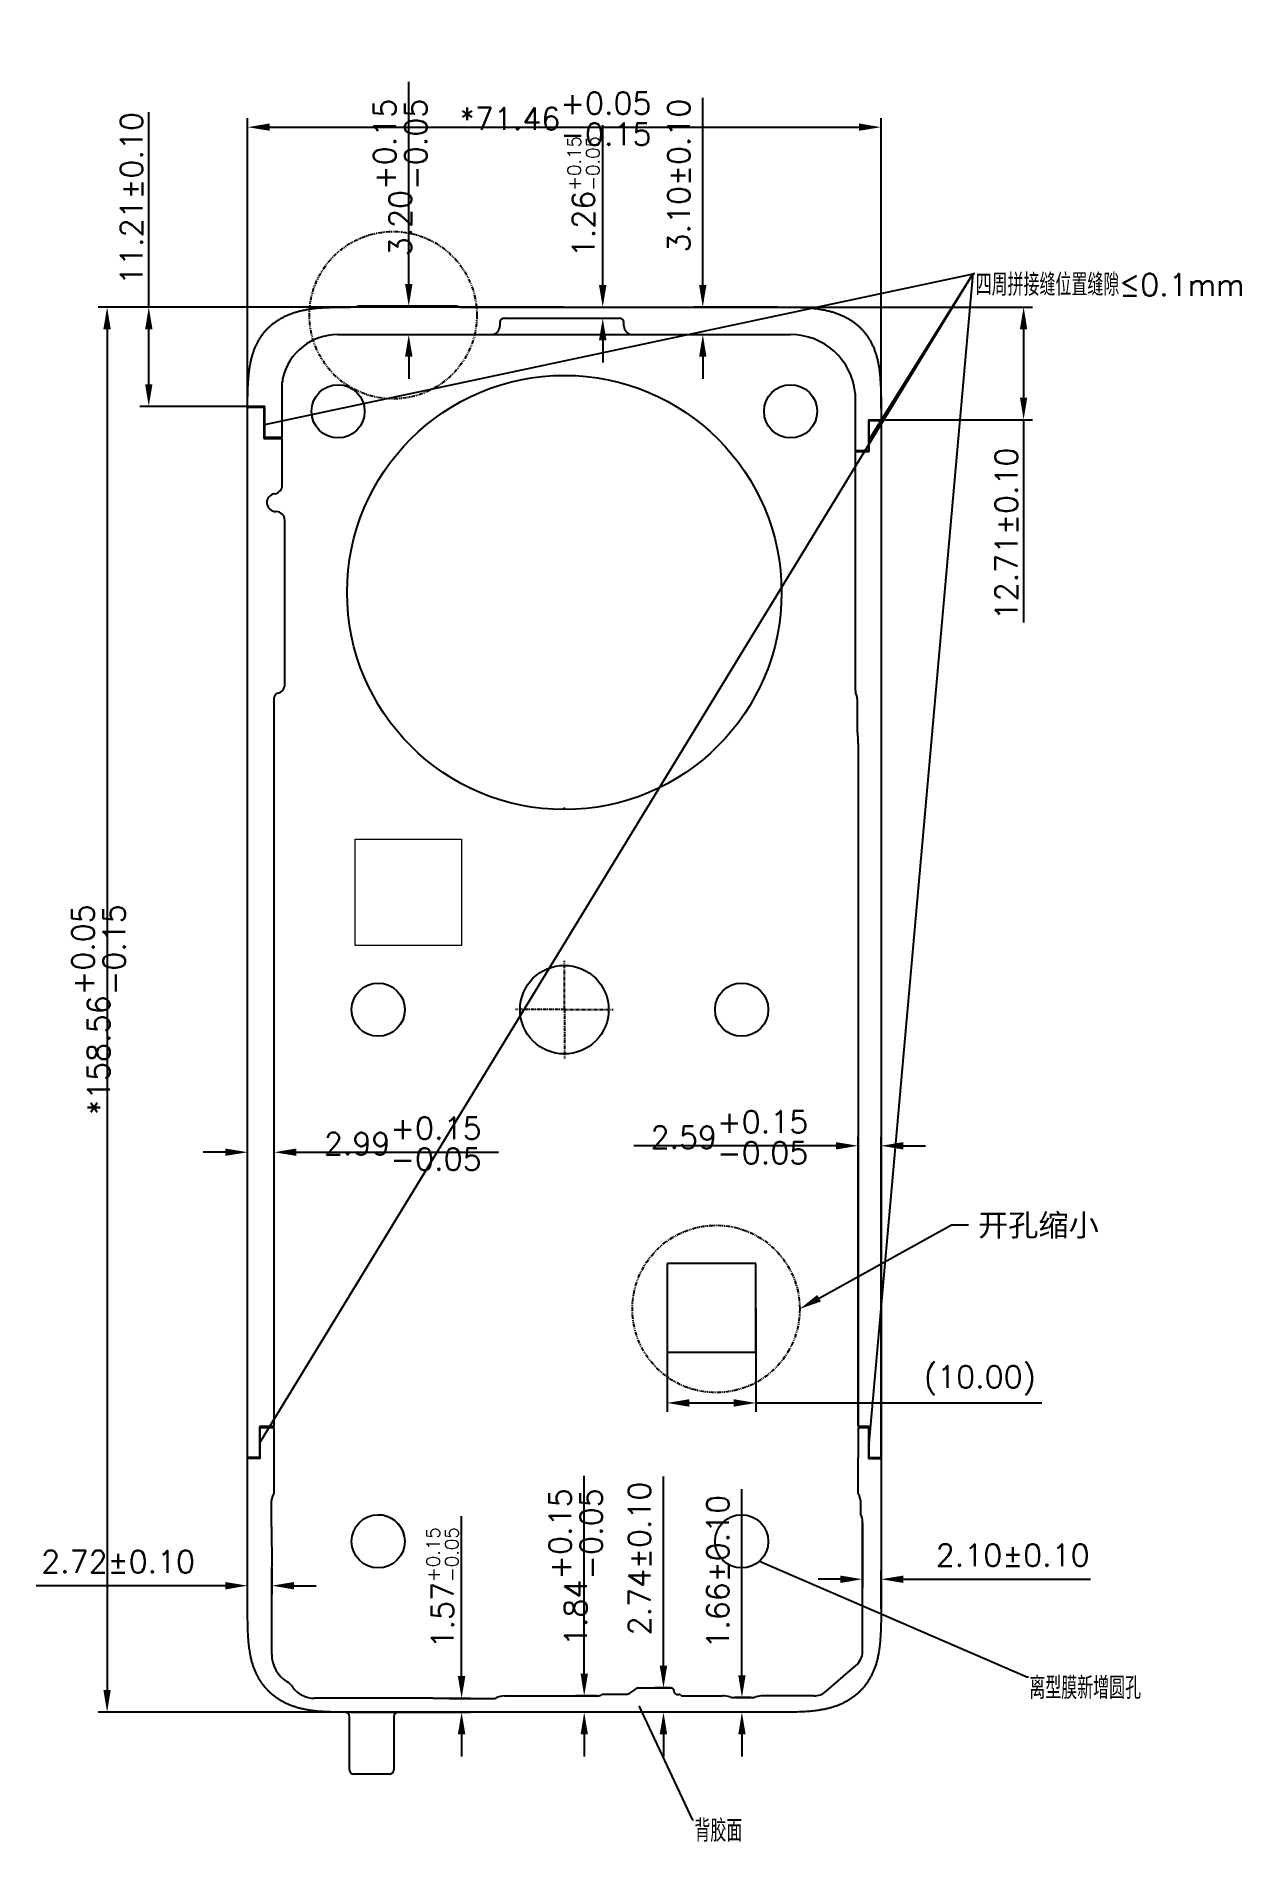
# Model space of a CAD drawing. Header units: inches. Extents: x 21648 to 23685, y -12414 to -11117.
# Drawn here: x 23548.6 to 23684.5, y -11519.3 to -11315.5 of the extents above; entities that cross this region are included whole.
import ezdxf

# ---------------------------------------------------------------- set-up
doc = ezdxf.new("R2010")
doc.units = ezdxf.units.IN
doc.linetypes.add('CENTER', pattern=[0.6, 0.375, -0.075, 0.075, -0.075])
doc.linetypes.add('PHANTOM', pattern=[0.8, 0.45, -0.05, 0.1, -0.05, 0.1, -0.05])
for name, color, linetype in [('DEFAULT_3', 7, 'PHANTOM'), ('QT-AC169-BATT-COCENTERLINE！中心线层', 7, 'Continuous'), ('QT-AC169-BATT-COVER-ADHDIM！尺寸线层', 7, 'Continuous'), ('QT-AC169-BATT-COVER-ADHTEXT！文字层', 7, 'Continuous'), ('QT-AC169-BATT-COVESOLIDLINE！实线层', 7, 'Continuous')]:
    doc.layers.add(name, color=color, linetype=linetype)
doc.styles.get("Standard").update_dxf_attribs({"font": 'txt.shx', "bigfont": 'gbcbig.shx'})
doc.dimstyles.new('DIMSTYLE_5', dxfattribs={"dimtxt": 2.5, "dimasz": 2.5, "dimexe": 1, "dimexo": 0.1, "dimtad": 1, "dimzin": 0, "dimdsep": 46, "dimtxsty": 'Standard', "dimcen": 0.09, "dimadec": 3, "dimazin": 0, "dimtol": 1, "dimtp": 0.1, "dimtm": 0.1, "dimtfac": 1, "dimtofl": 0, "dimtmove": 0, "dimatfit": 3, "dimfxl": 0, "dimtolj": 1, "dimtzin": 0, "dimarcsym": 0})
doc.dimstyles.new('DIMSTYLE_6', dxfattribs={"dimtxt": 2.5, "dimasz": 2.5, "dimexe": 1, "dimexo": 0.1, "dimtad": 1, "dimzin": 0, "dimdsep": 46, "dimtxsty": 'Standard', "dimblk": '_FILLED', "dimblk1": '_FILLED', "dimblk2": '_FILLED', "dimcen": 0.09, "dimadec": 3, "dimazin": 0, "dimtp": 0.05, "dimtm": 0.05, "dimtfac": 1, "dimtofl": 0, "dimtmove": 0, "dimatfit": 3, "dimldrblk": '_FILLED', "dimfxl": 0, "dimtolj": 1, "dimtzin": 0, "dimarcsym": 0})
doc.dimstyles.new('DIMSTYLE_7', dxfattribs={"dimtxt": 2.5, "dimasz": 2.5, "dimexe": 1, "dimexo": 0.1, "dimtad": 1, "dimzin": 0, "dimdsep": 46, "dimtxsty": 'Standard', "dimblk": '_FILLED', "dimblk1": '_FILLED', "dimblk2": '_FILLED', "dimcen": 0.09, "dimadec": 3, "dimazin": 0, "dimtol": 1, "dimtp": 0.15, "dimtm": 0.05, "dimtfac": 0.6, "dimtofl": 0, "dimtmove": 0, "dimatfit": 3, "dimldrblk": '_FILLED', "dimfxl": 0, "dimtolj": 1, "dimtzin": 0, "dimarcsym": 0})
doc.dimstyles.get("Standard").update_dxf_attribs({"dimtxt": 0.18, "dimasz": 0.18, "dimexe": 0.18, "dimexo": 0, "dimgap": 0.09, "dimtad": 0, "dimtih": 1, "dimtoh": 1, "dimdec": 4, "dimzin": 0, "dimdsep": 46, "dimtxsty": 'Standard', "dimcen": 0.09, "dimadec": 0, "dimazin": 0, "dimtfac": 1, "dimtdec": 4, "dimtofl": 0, "dimtmove": 0, "dimatfit": 3, "dimfxl": 0, "dimtolj": 1, "dimtzin": 0, "dimarcsym": 0})

msp = doc.modelspace()

# ---------------------------------------------------------------- texts
at = {"layer": 'QT-AC169-BATT-COVER-ADHTEXT！文字层', "color": 3, "linetype": 'Continuous', "char_height": 2.5, "line_spacing_factor": 0.9}
for s, insert, width, attachment_point in [('四周拼接缝位置缝隙≤0.1mm', (23654.6223, -11342.3307), 45.800781, 1), ('{\\fSimSun|b0|i0|c134|p2;开孔缩小}', (23668.5177, -11448.4377), 31.142578, 3), ('离型膜新增圆孔', (23660.6769, -11500.6733), 25.634766, 1), ('背胶面', (23622.8975, -11516.7749), 10.986328, 1)]:
    msp.add_mtext(s, dxfattribs=dict(at, insert=insert, width=width, attachment_point=attachment_point))

# ---------------------------------------------------------------- blocks, each defined once
blk = doc.blocks.new('*D363')
at = {"layer": 'Defpoints', "color": 0, "linetype": 'Continuous'}
for p in [(23643.95, -11325.8), (23572.49, -11357.66), (23643.95, -11357.66)]:
    blk.add_point(p, dxfattribs=at)
at = {"layer": 'QT-AC169-BATT-COVER-ADHDIM！尺寸线层', "color": 0, "linetype": 'Continuous', "lineweight": -2}
for p, q in [((23572.49, -11357.56), (23572.49, -11324.8)), ((23643.95, -11357.56), (23643.95, -11324.8)), ((23574.99, -11325.8), (23641.45, -11325.8))]:
    blk.add_line(p, q, dxfattribs=at)
at = {"layer": 'QT-AC169-BATT-COVER-ADHDIM！尺寸线层', "color": 0, "linetype": 'Continuous'}
for points in [[(23574.99, -11325.38), (23574.99, -11326.21), (23572.49, -11325.8)], [(23641.45, -11325.38), (23641.45, -11326.21), (23643.95, -11325.8)]]:
    blk.add_solid(points, dxfattribs=at)
at = {"layer": 'QT-AC169-BATT-COVER-ADHDIM！尺寸线层', "color": 0, "linetype": 'Continuous', "insert": (23607.23, -11321.84), "char_height": 2.5, "attachment_point": 2, "line_spacing_factor": 0.9}
blk.add_mtext('\\A1;*71.46\\S+0.05^ -0.15;', dxfattribs=at)
blk = doc.blocks.new('*D364')
at = {"layer": 'Defpoints', "color": 0, "linetype": 'Continuous'}
for p in [(23596.47, -11346.1), (23556.64, -11504.66), (23584.05, -11504.66)]:
    blk.add_point(p, dxfattribs=at)
at = {"layer": 'QT-AC169-BATT-COVER-ADHDIM！尺寸线层', "color": 0, "linetype": 'Continuous', "lineweight": -2}
for p, q in [((23596.37, -11346.1), (23555.64, -11346.1)), ((23556.64, -11348.6), (23556.64, -11502.16)), ((23583.95, -11504.66), (23555.64, -11504.66))]:
    blk.add_line(p, q, dxfattribs=at)
at = {"layer": 'QT-AC169-BATT-COVER-ADHDIM！尺寸线层', "color": 0, "linetype": 'Continuous'}
for points in [[(23556.22, -11348.6), (23557.05, -11348.6), (23556.64, -11346.1)], [(23556.22, -11502.16), (23557.05, -11502.16), (23556.64, -11504.66)]]:
    blk.add_solid(points, dxfattribs=at)
at = {"layer": 'QT-AC169-BATT-COVER-ADHDIM！尺寸线层', "color": 0, "linetype": 'Continuous', "insert": (23552.68, -11425.38), "char_height": 2.5, "attachment_point": 2, "rotation": 90, "line_spacing_factor": 0.9}
blk.add_mtext('\\A1;*158.56\\S+0.05^ -0.15;', dxfattribs=at)
blk = doc.blocks.new('*D365')
at = {"layer": 'Defpoints', "color": 0, "linetype": 'Continuous'}
for p in [(23643.95, -11440.74), (23641.36, -11472.41), (23643.95, -11475.91)]:
    blk.add_point(p, dxfattribs=at)
at = {"layer": 'QT-AC169-BATT-COVER-ADHDIM！尺寸线层', "color": 0, "linetype": 'Continuous', "lineweight": -2}
for p, q in [((23638.86, -11440.74), (23616.06, -11440.74)), ((23641.36, -11472.31), (23641.36, -11439.74)), ((23643.95, -11475.81), (23643.95, -11439.74)), ((23646.45, -11440.74), (23648.95, -11440.74))]:
    blk.add_line(p, q, dxfattribs=at)
at = {"layer": 'QT-AC169-BATT-COVER-ADHDIM！尺寸线层', "color": 0, "linetype": 'Continuous'}
for points in [[(23638.86, -11440.33), (23638.86, -11441.16), (23641.36, -11440.74)], [(23646.45, -11440.33), (23646.45, -11441.16), (23643.95, -11440.74)]]:
    blk.add_solid(points, dxfattribs=at)
at = {"layer": 'QT-AC169-BATT-COVER-ADHDIM！尺寸线层', "color": 0, "linetype": 'Continuous', "insert": (23635.73, -11436.79), "char_height": 2.5, "attachment_point": 3, "line_spacing_factor": 0.9}
blk.add_mtext('\\A1;2.59\\S+0.15^ -0.05;', dxfattribs=at)
blk = doc.blocks.new('*D366')
at = {"layer": 'Defpoints', "color": 0, "linetype": 'Continuous'}
for p in [(23572.49, -11441.47), (23575.48, -11472.41), (23572.49, -11475.91)]:
    blk.add_point(p, dxfattribs=at)
at = {"layer": 'QT-AC169-BATT-COVER-ADHDIM！尺寸线层', "color": 0, "linetype": 'Continuous', "lineweight": -2}
for p, q in [((23572.49, -11475.81), (23572.49, -11440.47)), ((23575.48, -11472.31), (23575.48, -11440.47)), ((23569.99, -11441.47), (23567.49, -11441.47)), ((23577.98, -11441.47), (23600.78, -11441.47))]:
    blk.add_line(p, q, dxfattribs=at)
at = {"layer": 'QT-AC169-BATT-COVER-ADHDIM！尺寸线层', "color": 0, "linetype": 'Continuous'}
for points in [[(23569.99, -11441.05), (23569.99, -11441.88), (23572.49, -11441.47)], [(23577.98, -11441.05), (23577.98, -11441.88), (23575.48, -11441.47)]]:
    blk.add_solid(points, dxfattribs=at)
at = {"layer": 'QT-AC169-BATT-COVER-ADHDIM！尺寸线层', "color": 0, "linetype": 'Continuous', "insert": (23581.1, -11437.51), "char_height": 2.5, "attachment_point": 1, "line_spacing_factor": 0.9}
blk.add_mtext('\\A1;2.99\\S+0.15^ -0.05;', dxfattribs=at)
blk = doc.blocks.new('*D367')
at = {"layer": 'Defpoints', "color": 0, "linetype": 'Continuous'}
for p in [(23610.46, -11502.82), (23611.97, -11502.82), (23632.39, -11504.66)]:
    blk.add_point(p, dxfattribs=at)
at = {"layer": 'QT-AC169-BATT-COVER-ADHDIM！尺寸线层', "color": 0, "linetype": 'Continuous', "lineweight": -2}
for p, q in [((23610.46, -11500.32), (23610.46, -11478)), ((23611.87, -11502.82), (23609.46, -11502.82)), ((23632.29, -11504.66), (23609.46, -11504.66)), ((23610.46, -11507.16), (23610.46, -11509.66))]:
    blk.add_line(p, q, dxfattribs=at)
at = {"layer": 'QT-AC169-BATT-COVER-ADHDIM！尺寸线层', "color": 0, "linetype": 'Continuous'}
for points in [[(23610.05, -11500.32), (23610.88, -11500.32), (23610.46, -11502.82)], [(23610.05, -11507.16), (23610.88, -11507.16), (23610.46, -11504.66)]]:
    blk.add_solid(points, dxfattribs=at)
at = {"layer": 'QT-AC169-BATT-COVER-ADHDIM！尺寸线层', "color": 0, "linetype": 'Continuous', "insert": (23606.5, -11497.19), "char_height": 2.5, "attachment_point": 1, "rotation": 90, "line_spacing_factor": 0.9}
blk.add_mtext('\\A1;1.84\\S+0.15^ -0.05;', dxfattribs=at)
blk = doc.blocks.new('*D368')
at = {"layer": 'Defpoints', "color": 0, "linetype": 'Continuous'}
for p in [(23590.67, -11346), (23595.93, -11346), (23582.65, -11349.2)]:
    blk.add_point(p, dxfattribs=at)
at = {"layer": 'QT-AC169-BATT-COVER-ADHDIM！尺寸线层', "color": 0, "linetype": 'Continuous', "lineweight": -2}
for p, q in [((23590.67, -11343.5), (23590.67, -11320.7)), ((23595.83, -11346), (23589.67, -11346)), ((23582.75, -11349.2), (23591.67, -11349.2)), ((23590.67, -11351.7), (23590.67, -11354.2))]:
    blk.add_line(p, q, dxfattribs=at)
at = {"layer": 'QT-AC169-BATT-COVER-ADHDIM！尺寸线层', "color": 0, "linetype": 'Continuous'}
for points in [[(23590.25, -11343.5), (23591.09, -11343.5), (23590.67, -11346)], [(23590.25, -11351.7), (23591.09, -11351.7), (23590.67, -11349.2)]]:
    blk.add_solid(points, dxfattribs=at)
at = {"layer": 'QT-AC169-BATT-COVER-ADHDIM！尺寸线层', "color": 0, "linetype": 'Continuous', "insert": (23586.71, -11340.38), "char_height": 2.5, "attachment_point": 1, "rotation": 90, "line_spacing_factor": 0.9}
blk.add_mtext('\\A1;3.20\\S+0.15^ -0.05;', dxfattribs=at)
blk = doc.blocks.new('_FILLED')
at = {"color": 0, "linetype": 'ByBlock'}
blk.add_solid([(0, 0), (-1, 0.17), (-1, -0.17)], dxfattribs=at)
blk = doc.blocks.new('*D369')
at = {"layer": 'Defpoints', "color": 0, "linetype": 'Continuous'}
for p in [(23619.82, -11459.01), (23629.82, -11459.01), (23629.82, -11469.76)]:
    blk.add_point(p, dxfattribs=at)
at = {"layer": 'QT-AC169-BATT-COVER-ADHDIM！尺寸线层', "color": 0, "linetype": 'Continuous', "lineweight": -2}
for p, q in [((23619.82, -11459.11), (23619.82, -11470.76)), ((23629.82, -11459.11), (23629.82, -11470.76)), ((23622.32, -11469.76), (23627.32, -11469.76)), ((23629.82, -11469.76), (23662.09, -11469.76))]:
    blk.add_line(p, q, dxfattribs=at)
at = {"layer": 'QT-AC169-BATT-COVER-ADHDIM！尺寸线层', "color": 0, "linetype": 'Continuous', "lineweight": -2, "xscale": 2.5, "yscale": 2.5, "zscale": 2.5, "rotation": 180}
blk.add_blockref('_FILLED', (23619.82, -11469.76), dxfattribs=at)
at = {"layer": 'QT-AC169-BATT-COVER-ADHDIM！尺寸线层', "color": 0, "linetype": 'Continuous', "lineweight": -2, "xscale": 2.5, "yscale": 2.5, "zscale": 2.5}
blk.add_blockref('_FILLED', (23629.82, -11469.76), dxfattribs=at)
at = {"layer": 'QT-AC169-BATT-COVER-ADHDIM！尺寸线层', "color": 0, "linetype": 'Continuous', "insert": (23655.1, -11467.23), "char_height": 2.5, "attachment_point": 5}
blk.add_mtext('\\A1;(10.00)', dxfattribs=at)
blk = doc.blocks.new('*D375')
at = {"layer": 'Defpoints', "color": 0, "linetype": 'Continuous'}
for p in [(23620.28, -11501.92), (23619.4, -11504.66), (23632.39, -11504.66)]:
    blk.add_point(p, dxfattribs=at)
at = {"layer": 'QT-AC169-BATT-COVER-ADHDIM！尺寸线层', "color": 0, "linetype": 'Continuous', "lineweight": -2}
for p, q in [((23619.4, -11499.42), (23619.4, -11478.06)), ((23620.18, -11501.92), (23618.4, -11501.92)), ((23632.29, -11504.66), (23618.4, -11504.66)), ((23619.4, -11507.16), (23619.4, -11509.66))]:
    blk.add_line(p, q, dxfattribs=at)
at = {"layer": 'QT-AC169-BATT-COVER-ADHDIM！尺寸线层', "color": 0, "linetype": 'Continuous'}
for points in [[(23618.98, -11499.42), (23619.82, -11499.42), (23619.4, -11501.92)], [(23618.98, -11507.16), (23619.82, -11507.16), (23619.4, -11504.66)]]:
    blk.add_solid(points, dxfattribs=at)
at = {"layer": 'QT-AC169-BATT-COVER-ADHDIM！尺寸线层', "color": 0, "linetype": 'Continuous', "insert": (23615.44, -11495.99), "char_height": 2.5, "attachment_point": 1, "rotation": 90, "line_spacing_factor": 0.9}
blk.add_mtext('\\A1;2.74±0.10', dxfattribs=at)
blk = doc.blocks.new('*D376')
at = {"layer": 'Defpoints', "color": 0, "linetype": 'Continuous'}
for p in [(23593.43, -11503.09), (23584.05, -11504.66), (23596.63, -11504.66)]:
    blk.add_point(p, dxfattribs=at)
at = {"layer": 'QT-AC169-BATT-COVER-ADHDIM！尺寸线层', "color": 0, "linetype": 'Continuous', "lineweight": -2}
for p, q in [((23596.63, -11500.59), (23596.63, -11482.55)), ((23593.53, -11503.09), (23597.63, -11503.09)), ((23584.15, -11504.66), (23597.63, -11504.66)), ((23596.63, -11507.16), (23596.63, -11509.66))]:
    blk.add_line(p, q, dxfattribs=at)
at = {"layer": 'QT-AC169-BATT-COVER-ADHDIM！尺寸线层', "color": 0, "linetype": 'Continuous', "lineweight": -2, "xscale": 2.5, "yscale": 2.5, "zscale": 2.5}
for p, rotation in [((23596.63, -11503.09), 270), ((23596.63, -11504.66), 90)]:
    blk.add_blockref('_FILLED', p, dxfattribs=dict(at, rotation=rotation))
at = {"layer": 'QT-AC169-BATT-COVER-ADHDIM！尺寸线层', "color": 0, "linetype": 'Continuous', "insert": (23592.67, -11497.46), "char_height": 2.5, "attachment_point": 1, "rotation": 90, "line_spacing_factor": 0.9}
blk.add_mtext('\\A1;1.57{\\H1.500000;\\S+0.15^ -0.05;}', dxfattribs=at)
blk = doc.blocks.new('*D377')
at = {"layer": 'Defpoints', "color": 0, "linetype": 'Continuous'}
for p in [(23641.85, -11483.18), (23643.95, -11489.65), (23643.95, -11493.1)]:
    blk.add_point(p, dxfattribs=at)
at = {"layer": 'QT-AC169-BATT-COVER-ADHDIM！尺寸线层', "color": 0, "linetype": 'Continuous', "lineweight": -2}
for p, q in [((23641.85, -11483.28), (23641.85, -11490.65)), ((23639.35, -11489.65), (23636.85, -11489.65)), ((23643.95, -11493), (23643.95, -11488.65)), ((23646.45, -11489.65), (23667.57, -11489.65))]:
    blk.add_line(p, q, dxfattribs=at)
at = {"layer": 'QT-AC169-BATT-COVER-ADHDIM！尺寸线层', "color": 0, "linetype": 'Continuous'}
for points in [[(23639.35, -11489.24), (23639.35, -11490.07), (23641.85, -11489.65)], [(23646.45, -11489.24), (23646.45, -11490.07), (23643.95, -11489.65)]]:
    blk.add_solid(points, dxfattribs=at)
at = {"layer": 'QT-AC169-BATT-COVER-ADHDIM！尺寸线层', "color": 0, "linetype": 'Continuous', "insert": (23650.12, -11485.69), "char_height": 2.5, "attachment_point": 1, "line_spacing_factor": 0.9}
blk.add_mtext('\\A1;2.10±0.10', dxfattribs=at)
blk = doc.blocks.new('*D378')
at = {"layer": 'Defpoints', "color": 0, "linetype": 'Continuous'}
for p in [(23575.21, -11488.26), (23572.49, -11490.38), (23572.49, -11493.1)]:
    blk.add_point(p, dxfattribs=at)
at = {"layer": 'QT-AC169-BATT-COVER-ADHDIM！尺寸线层', "color": 0, "linetype": 'Continuous', "lineweight": -2}
for p, q in [((23572.49, -11493), (23572.49, -11489.38)), ((23575.21, -11488.36), (23575.21, -11491.38)), ((23569.99, -11490.38), (23548.63, -11490.38)), ((23577.71, -11490.38), (23580.21, -11490.38))]:
    blk.add_line(p, q, dxfattribs=at)
at = {"layer": 'QT-AC169-BATT-COVER-ADHDIM！尺寸线层', "color": 0, "linetype": 'Continuous'}
for points in [[(23569.99, -11489.97), (23569.99, -11490.8), (23572.49, -11490.38)], [(23577.71, -11489.97), (23577.71, -11490.8), (23575.21, -11490.38)]]:
    blk.add_solid(points, dxfattribs=at)
at = {"layer": 'QT-AC169-BATT-COVER-ADHDIM！尺寸线层', "color": 0, "linetype": 'Continuous', "insert": (23566.56, -11486.42), "char_height": 2.5, "attachment_point": 3, "line_spacing_factor": 0.9}
blk.add_mtext('\\A1;2.72±0.10', dxfattribs=at)
blk = doc.blocks.new('*D379')
at = {"layer": 'Defpoints', "color": 0, "linetype": 'Continuous'}
for p in [(23627.43, -11503), (23628.25, -11504.66), (23632.39, -11504.66)]:
    blk.add_point(p, dxfattribs=at)
at = {"layer": 'QT-AC169-BATT-COVER-ADHDIM！尺寸线层', "color": 0, "linetype": 'Continuous', "lineweight": -2}
for p, q in [((23628.25, -11500.5), (23628.25, -11479.5)), ((23627.53, -11503), (23629.25, -11503)), ((23632.29, -11504.66), (23627.25, -11504.66)), ((23628.25, -11507.16), (23628.25, -11509.66))]:
    blk.add_line(p, q, dxfattribs=at)
at = {"layer": 'QT-AC169-BATT-COVER-ADHDIM！尺寸线层', "color": 0, "linetype": 'Continuous'}
for points in [[(23627.84, -11500.5), (23628.67, -11500.5), (23628.25, -11503)], [(23627.84, -11507.16), (23628.67, -11507.16), (23628.25, -11504.66)]]:
    blk.add_solid(points, dxfattribs=at)
at = {"layer": 'QT-AC169-BATT-COVER-ADHDIM！尺寸线层', "color": 0, "linetype": 'Continuous', "insert": (23624.29, -11480.13), "char_height": 2.5, "attachment_point": 3, "rotation": 90, "line_spacing_factor": 0.9}
blk.add_mtext('\\A1;1.66±0.10', dxfattribs=at)
blk = doc.blocks.new('*D380')
at = {"layer": 'Defpoints', "color": 0, "linetype": 'Continuous'}
for p in [(23623.84, -11346.1), (23632.39, -11346.1), (23599.96, -11349.2)]:
    blk.add_point(p, dxfattribs=at)
at = {"layer": 'QT-AC169-BATT-COVER-ADHDIM！尺寸线层', "color": 0, "linetype": 'Continuous', "lineweight": -2}
for p, q in [((23623.84, -11343.6), (23623.84, -11322.5)), ((23632.29, -11346.1), (23622.84, -11346.1)), ((23600.06, -11349.2), (23624.84, -11349.2)), ((23623.84, -11351.7), (23623.84, -11354.2))]:
    blk.add_line(p, q, dxfattribs=at)
at = {"layer": 'QT-AC169-BATT-COVER-ADHDIM！尺寸线层', "color": 0, "linetype": 'Continuous'}
for points in [[(23623.42, -11343.6), (23624.25, -11343.6), (23623.84, -11346.1)], [(23623.42, -11351.7), (23624.25, -11351.7), (23623.84, -11349.2)]]:
    blk.add_solid(points, dxfattribs=at)
at = {"layer": 'QT-AC169-BATT-COVER-ADHDIM！尺寸线层', "color": 0, "linetype": 'Continuous', "insert": (23619.88, -11339.94), "char_height": 2.5, "attachment_point": 1, "rotation": 90, "line_spacing_factor": 0.9}
blk.add_mtext('\\A1;3.10±0.10', dxfattribs=at)
blk = doc.blocks.new('*D381')
at = {"layer": 'Defpoints', "color": 0, "linetype": 'Continuous'}
for p in [(23599.03, -11346.1), (23607.94, -11347.36), (23612.55, -11346.1)]:
    blk.add_point(p, dxfattribs=at)
at = {"layer": 'QT-AC169-BATT-COVER-ADHDIM！尺寸线层', "color": 0, "linetype": 'Continuous', "lineweight": -2}
for p, q in [((23612.55, -11343.6), (23612.55, -11325.56)), ((23599.13, -11346.1), (23613.55, -11346.1)), ((23608.04, -11347.36), (23613.55, -11347.36)), ((23612.55, -11349.86), (23612.55, -11352.36))]:
    blk.add_line(p, q, dxfattribs=at)
at = {"layer": 'QT-AC169-BATT-COVER-ADHDIM！尺寸线层', "color": 0, "linetype": 'Continuous', "lineweight": -2, "xscale": 2.5, "yscale": 2.5, "zscale": 2.5}
for p, rotation in [((23612.55, -11346.1), 270), ((23612.55, -11347.36), 90)]:
    blk.add_blockref('_FILLED', p, dxfattribs=dict(at, rotation=rotation))
at = {"layer": 'QT-AC169-BATT-COVER-ADHDIM！尺寸线层', "color": 0, "linetype": 'Continuous', "insert": (23608.59, -11340.48), "char_height": 2.5, "attachment_point": 1, "rotation": 90, "line_spacing_factor": 0.9}
blk.add_mtext('\\A1;1.26{\\H1.500000;\\S+0.15^ -0.05;}', dxfattribs=at)
blk = doc.blocks.new('*D382')
at = {"layer": 'Defpoints', "color": 0, "linetype": 'Continuous'}
for p in [(23561.34, -11346.1), (23608.22, -11346.1), (23572.49, -11357.31)]:
    blk.add_point(p, dxfattribs=at)
at = {"layer": 'QT-AC169-BATT-COVER-ADHDIM！尺寸线层', "color": 0, "linetype": 'Continuous', "lineweight": -2}
for p, q in [((23561.34, -11346.1), (23561.34, -11324.1)), ((23608.12, -11346.1), (23560.34, -11346.1)), ((23561.34, -11354.81), (23561.34, -11348.6)), ((23572.39, -11357.31), (23560.34, -11357.31))]:
    blk.add_line(p, q, dxfattribs=at)
at = {"layer": 'QT-AC169-BATT-COVER-ADHDIM！尺寸线层', "color": 0, "linetype": 'Continuous'}
for points in [[(23560.93, -11348.6), (23561.76, -11348.6), (23561.34, -11346.1)], [(23560.93, -11354.81), (23561.76, -11354.81), (23561.34, -11357.31)]]:
    blk.add_solid(points, dxfattribs=at)
at = {"layer": 'QT-AC169-BATT-COVER-ADHDIM！尺寸线层', "color": 0, "linetype": 'Continuous', "insert": (23559.4, -11333.85), "char_height": 2.5, "attachment_point": 5, "rotation": 90}
blk.add_mtext('\\A1;11.21±0.10', dxfattribs=at)
blk = doc.blocks.new('*D383')
at = {"layer": 'Defpoints', "color": 0, "linetype": 'Continuous'}
for p in [(23608.22, -11346.1), (23660.03, -11346.1), (23643.95, -11358.81)]:
    blk.add_point(p, dxfattribs=at)
at = {"layer": 'QT-AC169-BATT-COVER-ADHDIM！尺寸线层', "color": 0, "linetype": 'Continuous', "lineweight": -2}
for p, q in [((23608.32, -11346.1), (23661.03, -11346.1)), ((23660.03, -11348.6), (23660.03, -11356.31)), ((23644.05, -11358.81), (23661.03, -11358.81)), ((23660.03, -11358.81), (23660.03, -11381.68))]:
    blk.add_line(p, q, dxfattribs=at)
at = {"layer": 'QT-AC169-BATT-COVER-ADHDIM！尺寸线层', "color": 0, "linetype": 'Continuous'}
for points in [[(23659.61, -11348.6), (23660.44, -11348.6), (23660.03, -11346.1)], [(23659.61, -11356.31), (23660.44, -11356.31), (23660.03, -11358.81)]]:
    blk.add_solid(points, dxfattribs=at)
at = {"layer": 'QT-AC169-BATT-COVER-ADHDIM！尺寸线层', "color": 0, "linetype": 'Continuous', "insert": (23658.08, -11371.7), "char_height": 2.5, "attachment_point": 5, "rotation": 90}
blk.add_mtext('\\A1;12.71±0.10', dxfattribs=at)

# ---------------------------------------------------------------- dimensions: what is measured, and where the dimension line sits
at = {"layer": 'QT-AC169-BATT-COVER-ADHDIM！尺寸线层', "color": 3, "linetype": 'Continuous'}
for base, p1, p2, angle, picture, middle in [((23590.6702, -11346.0002), (23582.6514, -11349.1994), (23595.9336, -11346.0002), 90, '*D368', (23590.6702, -11330.8514)), ((23572.4893, -11441.4677), (23575.4795, -11472.4144), (23572.4893, -11475.9144), 180, '*D366', (23590.6283, -11441.4677)), ((23610.4631, -11502.8172), (23632.3855, -11504.6614), (23611.9703, -11502.8172), 90, '*D367', (23610.4631, -11487.9065))]:
    dim = msp.add_linear_dim(base=base, p1=p1, p2=p2, angle=angle, dimstyle='DIMSTYLE_5', override={"dimtp": 0.15, "dimtm": 0.05}, dxfattribs=at)
    dim.commit()
    dim.dimension.update_dxf_attribs({"geometry": picture, "text_midpoint": middle, "dimtype": 160})
for base, p1, p2, angle, dimstyle, picture, middle in [((23612.5451, -11346.1002), (23607.9445, -11347.3554), (23599.0252, -11346.1002), 90, 'DIMSTYLE_7', '*D381', (23612.5451, -11333.3323)), ((23623.8357, -11346.0998), (23599.9574, -11349.199), (23632.3855, -11346.0998), 90, 'DIMSTYLE_5', '*D380', (23623.8357, -11331.5319)), ((23596.6303, -11504.661), (23593.4275, -11503.088), (23584.0535, -11504.661), 270, 'DIMSTYLE_7', '*D376', (23596.6303, -11490.3201)), ((23619.3989, -11504.661), (23620.2825, -11501.9194), (23632.3855, -11504.661), 270, 'DIMSTYLE_5', '*D375', (23619.3989, -11487.3373)), ((23628.2526, -11504.661), (23627.4278, -11503.003), (23632.3855, -11504.661), 270, 'DIMSTYLE_5', '*D379', (23628.2526, -11488.5351)), ((23572.4893, -11490.3829), (23575.2105, -11488.257), (23572.4893, -11493.0968), 180, 'DIMSTYLE_5', '*D378', (23557.9072, -11490.3829))]:
    dim = msp.add_linear_dim(base=base, p1=p1, p2=p2, angle=angle, dimstyle=dimstyle, dxfattribs=at)
    dim.commit()
    dim.dimension.update_dxf_attribs({"geometry": picture, "text_midpoint": middle, "dimtype": 160})
dim = msp.add_linear_dim(base=(23643.9497, -11325.7972), p1=(23572.4893, -11357.6644), p2=(23643.9497, -11357.6644), text='*<>', dimstyle='DIMSTYLE_5', override={"dimtp": 0.05, "dimtm": 0.15}, dxfattribs=at)
dim.commit()
dim.dimension.update_dxf_attribs({"geometry": '*D363', "text_midpoint": (23607.2277, -11325.7972), "dimtype": 160})
at = {"layer": 'QT-AC169-BATT-COVER-ADHDIM！尺寸线层', "color": 1, "linetype": 'Continuous'}
dim = msp.add_linear_dim(base=(23561.3438, -11346.0998), p1=(23572.4897, -11357.314), p2=(23608.2195, -11346.0998), angle=90, dimstyle='DIMSTYLE_5', dxfattribs=at)
dim.commit()
dim.dimension.update_dxf_attribs({"geometry": '*D382', "text_midpoint": (23559.3998, -11333.8506)})
at = {"layer": 'QT-AC169-BATT-COVER-ADHDIM！尺寸线层', "color": 3, "linetype": 'Continuous'}
dim = msp.add_linear_dim(base=(23556.6376, -11504.6614), p1=(23596.4721, -11346.1002), p2=(23584.0535, -11504.6614), angle=270, text='*<>', dimstyle='DIMSTYLE_5', override={"dimtp": 0.05, "dimtm": 0.15}, dxfattribs=at)
dim.commit()
dim.dimension.update_dxf_attribs({"geometry": '*D364', "text_midpoint": (23556.6376, -11425.3808), "dimtype": 160})
at = {"layer": 'QT-AC169-BATT-COVER-ADHDIM！尺寸线层', "color": 1, "linetype": 'Continuous'}
dim = msp.add_linear_dim(base=(23660.0251, -11346.0998), p1=(23643.9497, -11358.814), p2=(23608.2195, -11346.0998), angle=90, dimstyle='DIMSTYLE_5', dxfattribs=at)
dim.commit()
dim.dimension.update_dxf_attribs({"geometry": '*D383', "text_midpoint": (23660.0251, -11371.6961), "dimtype": 160})
at = {"layer": 'QT-AC169-BATT-COVER-ADHDIM！尺寸线层', "color": 3, "linetype": 'Continuous'}
dim = msp.add_linear_dim(base=(23643.9497, -11440.7448), p1=(23641.3595, -11472.4144), p2=(23643.9497, -11475.9144), dimstyle='DIMSTYLE_5', override={"dimtp": 0.15, "dimtm": 0.05}, dxfattribs=at)
dim.commit()
dim.dimension.update_dxf_attribs({"geometry": '*D365', "text_midpoint": (23626.2107, -11440.7448), "dimtype": 160})
dim = msp.add_linear_dim(base=(23629.8195, -11469.7589), p1=(23619.8195, -11459.0144), p2=(23629.8195, -11459.0144), text='(<>)', dimstyle='DIMSTYLE_6', dxfattribs=at)
dim.commit()
dim.dimension.update_dxf_attribs({"geometry": '*D369', "text_midpoint": (23655.1007, -11469.7589), "dimtype": 160})
dim = msp.add_linear_dim(base=(23643.9497, -11489.6524), p1=(23641.8524, -11483.1792), p2=(23643.9497, -11493.0968), dimstyle='DIMSTYLE_5', dxfattribs=at)
dim.commit()
dim.dimension.update_dxf_attribs({"geometry": '*D377', "text_midpoint": (23658.5319, -11489.6524), "dimtype": 160})

# ---------------------------------------------------------------- linework, layer by layer
at = {"color": 6, "lineweight": 18}
msp.add_lwpolyline([(23596.6224, -11418.1288), (23584.6224, -11418.1288), (23584.6224, -11406.1288), (23596.6224, -11406.1288)], close=True, dxfattribs=at)
at = {"color": 6}
msp.add_circle((23628.2195, -11485.3804), 3, dxfattribs=at)
at = {"color": 6, "linetype": 'Continuous'}
msp.add_arc((23587.2195, -11485.3804), 3, 10.632522, 90, dxfattribs=at)
at = {"layer": 'DEFAULT_3', "color": 3, "linetype": 'PHANTOM'}
for centre in [(23588.9047, -11347.0188), (23625.3334, -11459.1546)]:
    msp.add_circle(centre, 9.441, dxfattribs=at)
at = {"layer": 'QT-AC169-BATT-COCENTERLINE！中心线层', "color": 6, "linetype": 'CENTER'}
for q in [(23608.2195, -11419.8804), (23602.7195, -11425.3804), (23608.2195, -11430.8804), (23613.7195, -11425.3804)]:
    msp.add_line((23608.2195, -11425.3804), q, dxfattribs=at)
at = {"layer": 'QT-AC169-BATT-COVER-ADHTEXT！文字层', "color": 3, "linetype": 'Continuous'}
msp.add_lwpolyline([(23636.96, -11457.9408), (23651.8845, -11449.6522), (23653.824, -11449.6522)], dxfattribs=at)
at = {"layer": 'QT-AC169-BATT-COVESOLIDLINE！实线层', "color": 7, "linetype": 'Continuous'}
for p, q in [((23584.583, -11346.1002), (23584.0535, -11346.1002)), ((23595.9336, -11346.0002), (23585.1216, -11346.0002)), ((23596.4721, -11346.1002), (23632.3855, -11346.1002)), ((23601.4574, -11347.3554), (23614.4315, -11347.3554)), ((23582.6514, -11349.1994), (23599.9574, -11349.1994)), ((23600.9574, -11347.8554), (23600.9574, -11348.1994)), ((23614.9315, -11348.2004), (23614.9315, -11347.8554)), ((23615.9315, -11349.2004), (23633.7445, -11349.2004)), ((23576.4048, -11360.8144), (23576.4048, -11354.5615)), ((23572.4893, -11357.6644), (23572.4895, -11357.4144)), ((23572.4893, -11475.9144), (23572.4893, -11357.6644)), ((23574.3195, -11357.4144), (23572.4895, -11357.4144)), ((23574.4195, -11357.3144), (23572.4897, -11357.3144)), ((23574.3195, -11357.4144), (23574.3195, -11360.9144)), ((23574.4195, -11360.8144), (23574.4195, -11357.3144)), ((23641.0345, -11355.8648), (23641.0345, -11362.3144)), ((23643.9497, -11357.6644), (23643.9497, -11358.8144)), ((23642.5195, -11358.8144), (23642.5195, -11362.3144)), ((23642.5195, -11358.8144), (23643.9497, -11358.8144)), ((23642.6195, -11362.4144), (23642.6195, -11358.9144)), ((23642.6195, -11358.9144), (23643.9497, -11358.9144)), ((23643.9497, -11358.9144), (23643.9497, -11475.9144)), ((23574.3195, -11360.9144), (23576.4048, -11360.9144)), ((23576.4048, -11360.8144), (23574.4195, -11360.8144)), ((23576.4048, -11366.185), (23576.4048, -11360.9144)), ((23642.5195, -11362.3144), (23641.0345, -11362.3144)), ((23641.0345, -11362.4144), (23641.0345, -11389.2383)), ((23641.0345, -11362.4144), (23642.6195, -11362.4144)), ((23575.6698, -11369.1754), (23575.6898, -11369.1754)), ((23576.6898, -11388.7034), (23576.6898, -11370.1754)), ((23575.4795, -11472.4144), (23575.4795, -11390.1751)), ((23641.2595, -11390.2944), (23641.2595, -11393.7758)), ((23641.2774, -11394.1862), (23641.3394, -11394.8942)), ((23641.3595, -11395.3554), (23641.3595, -11472.4144)), ((23575.4795, -11472.4144), (23573.8195, -11472.4144)), ((23573.8195, -11472.4144), (23573.8195, -11475.9144)), ((23573.9195, -11472.5144), (23575.4795, -11472.5144)), ((23573.9195, -11476.0144), (23573.9195, -11472.5144)), ((23575.4795, -11479.9144), (23575.4795, -11472.5144)), ((23642.6195, -11472.4144), (23641.3595, -11472.4144)), ((23641.3595, -11472.5144), (23642.5195, -11472.5144)), ((23641.3595, -11472.5144), (23641.3595, -11475.1352)), ((23642.5195, -11472.5144), (23642.5195, -11476.0144)), ((23642.6195, -11475.9144), (23642.6195, -11472.4144)), ((23573.8195, -11475.9144), (23572.4893, -11475.9144)), ((23573.9195, -11476.0144), (23572.4893, -11476.0144)), ((23572.4893, -11493.0972), (23572.4893, -11476.0144)), ((23641.3595, -11475.1352), (23641.3315, -11476.7298)), ((23642.5195, -11476.0144), (23643.9497, -11476.0144)), ((23642.6195, -11475.9144), (23643.9497, -11475.9144)), ((23643.9497, -11476.0144), (23643.9497, -11493.0972)), ((23641.3315, -11476.7298), (23641.3315, -11479.8866)), ((23575.2989, -11480.31), (23575.4381, -11480.0689)), ((23575.1795, -11483.6969), (23575.1795, -11480.7555)), ((23641.3902, -11480.1056), (23641.5026, -11480.3004)), ((23641.6315, -11480.7814), (23641.6315, -11482.2659)), ((23575.1795, -11483.6969), (23575.2105, -11488.2574)), ((23641.6315, -11482.2659), (23641.6371, -11482.2768)), ((23641.8524, -11497.8197), (23641.8524, -11483.1796)), ((23575.2105, -11498.1264), (23575.2105, -11488.2574)), ((23637.7105, -11502.3264), (23641.0562, -11499.4168)), ((23616.5032, -11501.9198), (23620.2825, -11501.9198)), ((23620.5825, -11502.2198), (23620.5825, -11502.2486)), ((23593.4275, -11503.0884), (23580.0318, -11503.0884)), ((23593.4275, -11503.0884), (23595.2495, -11503.1282)), ((23595.2495, -11503.1282), (23600.2219, -11503.1282)), ((23601.4552, -11502.8172), (23611.9703, -11502.8172)), ((23612.6412, -11502.6307), (23615.2311, -11502.6307)), ((23620.9837, -11502.6498), (23621.1212, -11502.6498)), ((23621.537, -11502.8172), (23626.0762, -11502.8172)), ((23629.2772, -11503.0034), (23627.4278, -11503.0034)), ((23636.3981, -11502.8172), (23630.6288, -11502.8172)), ((23632.3855, -11504.6614), (23584.0535, -11504.6614))]:
    msp.add_line(p, q, dxfattribs=at)
at = {"layer": 'QT-AC169-BATT-COVESOLIDLINE！实线层', "color": 6, "linetype": 'Continuous'}
for p, q in [((23572.4895, -11357.4144), (23572.4897, -11357.3144)), ((23643.9497, -11358.8144), (23643.9497, -11358.9144)), ((23629.8195, -11454.0144), (23619.8195, -11454.0144)), ((23619.8195, -11454.0144), (23619.8195, -11464.0144)), ((23629.8195, -11464.0144), (23629.8195, -11454.0144)), ((23619.8195, -11464.0144), (23629.8195, -11464.0144)), ((23572.4893, -11476.0144), (23572.4893, -11475.9144)), ((23643.9497, -11475.9144), (23643.9497, -11476.0144)), ((23583.9695, -11511.1614), (23583.9695, -11505.1603)), ((23588.9695, -11505.1614), (23588.9695, -11511.1614)), ((23588.4695, -11511.6614), (23584.4695, -11511.6614))]:
    msp.add_line(p, q, dxfattribs=at)
at = {"layer": 'QT-AC169-BATT-COVESOLIDLINE！实线层', "color": 4, "linetype": 'Continuous'}
msp.add_line((23608.2616, -11402.8041), (23608.1852, -11402.5753), dxfattribs=at)
at = {"layer": 'QT-AC169-BATT-COVESOLIDLINE！实线层', "color": 6, "linetype": 'Continuous'}
for centre, radius in [((23582.6945, -11357.8644), 3), ((23608.2195, -11378.3044), 24.5), ((23633.7445, -11357.8644), 3), ((23608.2195, -11425.3804), 5), ((23587.2195, -11425.3804), 3), ((23628.2195, -11425.3804), 3), ((23587.2195, -11485.3804), 3)]:
    msp.add_circle(centre, radius, dxfattribs=at)
at = {"layer": 'QT-AC169-BATT-COVESOLIDLINE！实线层', "color": 7, "linetype": 'Continuous'}
for centre, radius, start, end in [((23584.583, -11345.6002), 0.5, 270, 291.03947), ((23585.1216, -11347.0002), 1, 90, 111.03947), ((23595.9336, -11347.0002), 1, 68.96053, 90), ((23596.4721, -11345.6002), 0.5, 248.96053, 270), ((23601.4574, -11347.8554), 0.5, 90, 180), ((23614.4315, -11347.8554), 0.5, 0, 90), ((23582.6514, -11355.5624), 6.363, 90, 166.738009), ((23599.9574, -11348.1994), 1, 270, 0), ((23615.9315, -11348.2004), 1, 180, 270), ((23633.7445, -11356.5249), 7.3245, 5.991291, 90), ((23578.4048, -11354.5615), 2, 166.738009, 180), ((23640.0345, -11355.8648), 1, 0, 5.991291), ((23575.6698, -11368.1714), 1.004, 97.598794, 270), ((23575.4048, -11366.185), 1, 277.598794, 0), ((23575.6898, -11370.1754), 1, 0, 90), ((23575.9795, -11390.1751), 0.5, 101.138635, 180), ((23575.6898, -11388.7034), 1, 281.138635, 0), ((23643.0345, -11389.2383), 2, 180, 204.054412), ((23640.6686, -11390.2944), 0.5909, 0, 24.054412), ((23645.9685, -11393.7758), 4.709, 180, 185), ((23636.0685, -11395.3554), 5.291, 0, 5), ((23575.1705, -11479.9144), 0.309, 330, 0), ((23641.7695, -11479.8866), 0.438, 180, 210), ((23576.0705, -11480.7555), 0.891, 150, 180), ((23640.6695, -11480.7814), 0.962, 0, 30), ((23639.8524, -11483.1796), 2, 0, 26.832), ((23578.848, -11498.1264), 3.6374, 180, 238.86017), ((23639.8524, -11497.8197), 2, 307.008069, 0), ((23575.9327, -11502.9515), 2, 34.933537, 58.86017), ((23580.0318, -11500.0884), 3, 214.933537, 270), ((23614.5195, -11500.2644), 2.4854, 289.002307, 315.410642), ((23616.5032, -11502.2198), 0.3, 90, 135.410642), ((23620.2825, -11502.2198), 0.3, 0, 90), ((23636.3981, -11500.8172), 2, 270, 311.011773), ((23600.222, -11502.527), 0.6012, 269.996457, 298.300068), ((23601.4552, -11504.8172), 2, 90, 118.300864), ((23611.9703, -11501.8172), 1, 270, 301.071689), ((23612.6412, -11502.9307), 0.3, 90, 121.071689), ((23615.2311, -11502.3307), 0.3, 270, 289.002307), ((23621.1212, -11502.9498), 0.3, 46.133358, 90), ((23621.537, -11502.5172), 0.3, 226.133358, 270), ((23626.0762, -11505.8172), 3, 74.316848, 90), ((23627.4278, -11501.0034), 2, 254.316848, 270), ((23629.2772, -11501.0034), 2, 270, 285.683153), ((23630.6288, -11505.8172), 3, 90, 105.683152)]:
    msp.add_arc(centre, radius, start, end, dxfattribs=at)
at = {"layer": 'QT-AC169-BATT-COVESOLIDLINE！实线层', "color": 6, "linetype": 'Continuous'}
for centre, start, end in [((23583.4695, -11505.1603), 0, 89.757598), ((23589.4695, -11505.1614), 90, 180), ((23584.4695, -11511.1614), 180, 270), ((23588.4695, -11511.1614), 270, 0)]:
    msp.add_arc(centre, 0.5, start, end, dxfattribs=at)
at = {"layer": 'QT-AC169-BATT-COVESOLIDLINE！实线层', "color": 7, "linetype": 'Continuous'}
for points, knots in [([(23572.4897, -11357.3144), (23572.4903, -11357.0734), (23572.4933, -11356.4746), (23572.5095, -11355.6163), (23572.5466, -11354.7422), (23572.6003, -11353.9794), (23572.6708, -11353.3137), (23572.7557, -11352.7417), (23572.8519, -11352.2439), (23572.9593, -11351.7981), (23573.0768, -11351.3939), (23573.2068, -11351.0154), (23573.3525, -11350.6499), (23573.5124, -11350.2995), (23573.6848, -11349.9661), (23573.868, -11349.6509), (23574.0607, -11349.3548), (23574.2614, -11349.078), (23574.4692, -11348.8203), (23574.6826, -11348.5817), (23574.9023, -11348.3605), (23575.1368, -11348.1477), (23575.3919, -11347.9391), (23575.6666, -11347.737), (23575.9621, -11347.5418), (23576.2782, -11347.355), (23576.6149, -11347.1778), (23576.9714, -11347.0119), (23577.3466, -11346.859), (23577.7373, -11346.7211), (23578.1521, -11346.5966), (23578.6052, -11346.4831), (23579.1053, -11346.3817), (23579.6729, -11346.2922), (23580.3314, -11346.2167), (23581.0903, -11346.1587), (23581.9614, -11346.1198), (23582.9358, -11346.1015), (23583.689, -11346.1002), (23584.0535, -11346.1002)], [0, 0, 0, 0, 0.01835645, 0.04562432, 0.0728922, 0.10016007, 0.12742795, 0.15469583, 0.1819637, 0.20923158, 0.23649946, 0.26376733, 0.29103521, 0.31830309, 0.34557096, 0.37283884, 0.40010672, 0.42737459, 0.45464247, 0.48191035, 0.50917822, 0.5364461, 0.56371398, 0.59098185, 0.61824973, 0.64551761, 0.67278548, 0.70005336, 0.72732123, 0.75458911, 0.78185699, 0.80912486, 0.83639274, 0.86366062, 0.89092849, 0.91819637, 0.94546425, 0.97273212, 1, 1, 1, 1]), ([(23620.5825, -11502.2486), (23620.5822, -11502.2697), (23620.5849, -11502.3143), (23620.6011, -11502.3822), (23620.6303, -11502.4486), (23620.6716, -11502.5091), (23620.7235, -11502.5609), (23620.784, -11502.6022), (23620.8504, -11502.6313), (23620.9183, -11502.6473), (23620.9627, -11502.6501), (23620.9837, -11502.6498)], [0, 0, 0, 0, 0.1065871, 0.22118737, 0.33364605, 0.44487411, 0.55574104, 0.66690944, 0.77953175, 0.8940617, 1, 1, 1, 1])]:
    msp.add_open_spline(points, degree=3, knots=knots, dxfattribs=at)
for points in [[(23632.3855, -11346.1002), (23632.7404, -11346.1002), (23633.469, -11346.1013), (23634.4375, -11346.1186), (23635.3158, -11346.1567), (23636.0786, -11346.214), (23636.7414, -11346.2888), (23637.3123, -11346.3779), (23637.8148, -11346.4788), (23638.2696, -11346.5918), (23638.6858, -11346.716), (23639.0773, -11346.8532), (23639.4532, -11347.0056), (23639.8105, -11347.1711), (23640.1481, -11347.3479), (23640.4651, -11347.5344), (23640.7614, -11347.7293), (23641.0369, -11347.9312), (23641.2929, -11348.1396), (23641.5281, -11348.3523), (23641.7482, -11348.5731), (23641.962, -11348.8109), (23642.17, -11349.068), (23642.371, -11349.3441), (23642.564, -11349.6396), (23642.7477, -11349.9541), (23642.9206, -11350.2869), (23643.081, -11350.6368), (23643.2272, -11351.0019), (23643.3578, -11351.3798), (23643.4757, -11351.7829), (23643.5835, -11352.2272), (23643.6801, -11352.7228), (23643.7654, -11353.2919), (23643.8366, -11353.9542), (23643.8909, -11354.714), (23643.9286, -11355.5826), (23643.9476, -11356.5506), (23643.9497, -11357.3014), (23643.9497, -11357.6644)], [(23584.0535, -11504.6614), (23583.7019, -11504.6614), (23582.9788, -11504.6596), (23582.023, -11504.6413), (23581.1561, -11504.6035), (23580.4013, -11504.5482), (23579.7436, -11504.476), (23579.1791, -11504.3898), (23578.6872, -11504.2925), (23578.2453, -11504.1839), (23577.844, -11504.0651), (23577.4686, -11503.9341), (23577.1048, -11503.787), (23576.7527, -11503.6242), (23576.4152, -11503.4476), (23576.0939, -11503.2587), (23575.7897, -11503.0589), (23575.5036, -11502.8498), (23575.2357, -11502.6324), (23574.9867, -11502.4084), (23574.754, -11502.1764), (23574.5298, -11501.9288), (23574.3122, -11501.6624), (23574.103, -11501.378), (23573.9031, -11501.0757), (23573.714, -11500.7562), (23573.5371, -11500.4205), (23573.3739, -11500.0701), (23573.2261, -11499.7074), (23573.0943, -11499.3332), (23572.9748, -11498.9336), (23572.8653, -11498.4929), (23572.7669, -11498.0025), (23572.6795, -11497.4404), (23572.606, -11496.7854), (23572.5494, -11496.0326), (23572.5104, -11495.1697), (23572.4912, -11494.2059), (23572.4893, -11493.4586), (23572.4893, -11493.0972)], [(23643.9497, -11493.0972), (23643.9497, -11493.4499), (23643.948, -11494.1753), (23643.9298, -11495.134), (23643.8915, -11496.003), (23643.8355, -11496.7591), (23643.7625, -11497.4178), (23643.6756, -11497.9831), (23643.5777, -11498.4757), (23643.4685, -11498.918), (23643.3494, -11499.3189), (23643.2182, -11499.6937), (23643.0709, -11500.0568), (23642.9082, -11500.4078), (23642.7318, -11500.744), (23642.5432, -11501.0641), (23642.3437, -11501.3671), (23642.1348, -11501.6521), (23641.9174, -11501.9193), (23641.6935, -11502.1675), (23641.4612, -11502.4), (23641.213, -11502.6241), (23640.9457, -11502.8419), (23640.6603, -11503.0513), (23640.3568, -11503.2514), (23640.0361, -11503.4408), (23639.6992, -11503.6179), (23639.3476, -11503.7812), (23638.9842, -11503.9289), (23638.6094, -11504.0604), (23638.2093, -11504.1796), (23637.7691, -11504.2886), (23637.2794, -11504.3864), (23636.718, -11504.473), (23636.064, -11504.5458), (23635.3126, -11504.6017), (23634.4518, -11504.6402), (23633.4911, -11504.6594), (23632.7459, -11504.6614), (23632.3855, -11504.6614)]]:
    msp.add_open_spline(points, degree=3, dxfattribs=at)

# ---------------------------------------------------------------- block references
at = {"layer": 'QT-AC169-BATT-COVER-ADHTEXT！文字层', "color": 3, "linetype": 'Continuous', "xscale": 2.499999999998991, "yscale": 2.5, "zscale": 2.500000000000129, "rotation": 209.0464273318288}
msp.add_blockref('_FILLED', (23634.7744, -11459.1546), dxfattribs=at)

msp.set_redraw_order([(e.dxf.handle, doc.entitydb.next_handle()) for e in msp.query("TEXT MTEXT ATTDEF DIMENSION ARC_DIMENSION")])  # texts and dimensions are drawn at this point

# ---------------------------------------------------------------- leaders
at = {"layer": 'QT-AC169-BATT-COVER-ADHTEXT！文字层', "color": 3, "linetype": 'Continuous', "annotation_type": 0, "has_hookline": 1, "hookline_direction": 0}
for points, override, text_width in [([(23573.9195, -11474.1998), (23654.3523, -11342.3307), (23654.5323, -11342.3307)], {"dimtad": 0}, 29.5067), ([(23574.4195, -11359.3406), (23654.5323, -11342.3307)], {"dimtad": 0}, 29.5067), ([(23642.6195, -11474.3455), (23654.3523, -11342.3307), (23654.5323, -11342.3307)], {"dimtad": 0}, 29.5067), ([(23642.6195, -11361.0311), (23654.3523, -11342.3307), (23654.5323, -11342.3307)], {"dimtad": 0}, 29.5067), ([(23630.2319, -11487.6053), (23660.4069, -11500.6733), (23660.5869, -11500.6733)], {"dimtad": 0}, 12.546), ([(23616.658, -11504.0084), (23622.6275, -11516.7749), (23622.8075, -11516.7749)], {"dimtad": 0, "dimldrblk": 'DOT'}, 5.3217)]:
    msp.add_leader(points, dimstyle='Standard', override=override, dxfattribs=dict(at, text_width=text_width))

doc.saveas('drawing.dxf')
